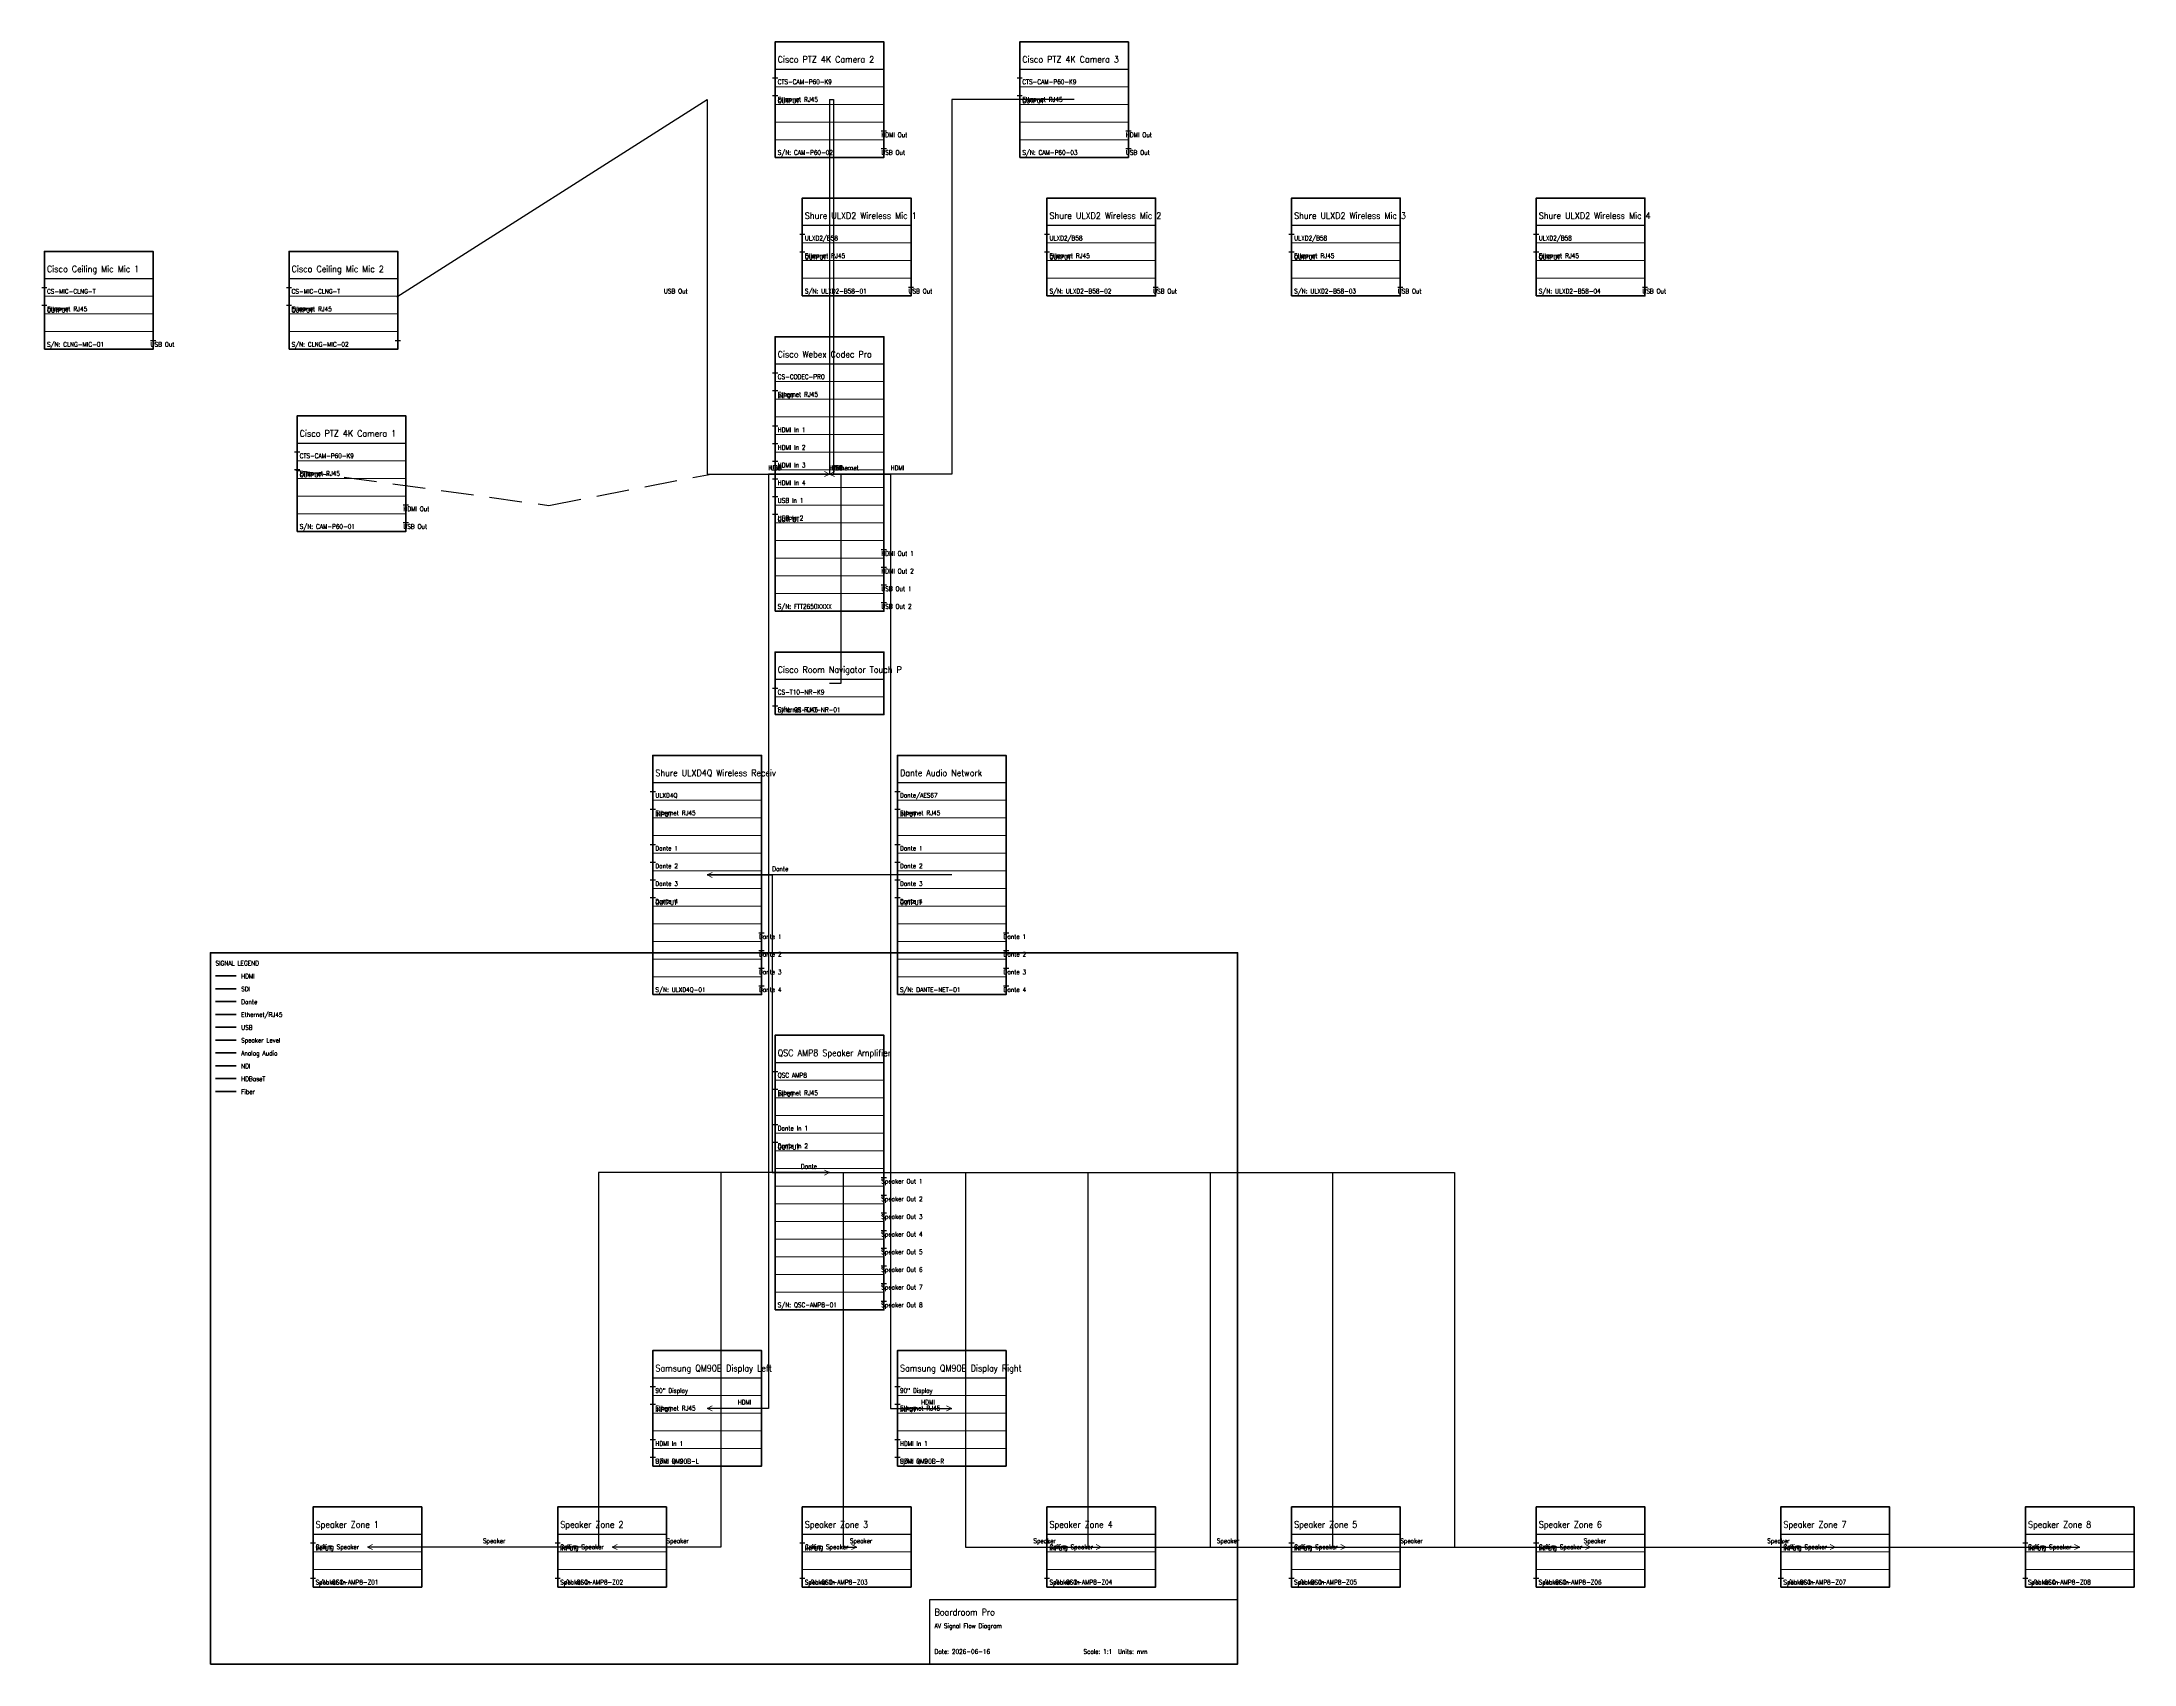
# Model space of a CAD drawing. Header units: metres. Extents: x -56 to 759, y 10 to 642.
import ezdxf

# ---------------------------------------------------------------- set-up
doc = ezdxf.new("R2010")
doc.units = ezdxf.units.M
doc.linetypes.add('DASHED', pattern=[19.05, 12.7, -6.35])
for name, color, linetype in [('ANALOG_AUDIO', 30, 'CONTINUOUS'), ('BORDER', 7, 'CONTINUOUS'), ('DANTE', 191, 'CONTINUOUS'), ('DEVICE_TEXT', 7, 'CONTINUOUS'), ('DEVICES', 7, 'CONTINUOUS'), ('ETHERNET', 84, 'CONTINUOUS'), ('FIBER', 4, 'CONTINUOUS'), ('HDBASET', 92, 'CONTINUOUS'), ('HDMI', 40, 'CONTINUOUS'), ('NDI', 30, 'CONTINUOUS'), ('NOTES', 8, 'CONTINUOUS'), ('SDI', 94, 'CONTINUOUS'), ('SPEAKER_LEVEL', 1, 'CONTINUOUS'), ('TITLE', 7, 'CONTINUOUS'), ('USB', 84, 'CONTINUOUS')]:
    doc.layers.add(name, color=color, linetype=linetype)
doc.styles.get("Standard").update_dxf_attribs({"font": 'STANDARD'})

msp = doc.modelspace()

# ---------------------------------------------------------------- linework, layer by layer
at = {"layer": 'ANALOG_AUDIO', "lineweight": 35}
msp.add_line((12, 248), (20, 248), dxfattribs=at)
at = {"layer": 'BORDER', "lineweight": 50}
msp.add_lwpolyline([(10, 10), (410, 10), (410, 287), (10, 287), (10, 10)], dxfattribs=at)
at = {"layer": 'DANTE'}
for p, q in [((277.56, 348.85), (277.56, 350.85)), ((276.56, 349.85), (278.56, 349.85)), ((181.3, 329.21), (183.3, 329.21)), ((182.3, 328.21), (182.3, 330.21)), ((276.56, 329.21), (278.56, 329.21)), ((277.56, 328.21), (277.56, 330.21)), ((181.3, 322.33), (183.3, 322.33)), ((182.3, 321.33), (182.3, 323.33)), ((276.56, 322.33), (278.56, 322.33)), ((277.56, 321.33), (277.56, 323.33)), ((181.3, 315.45), (183.3, 315.45)), ((182.3, 314.45), (182.3, 316.45)), ((276.56, 315.45), (278.56, 315.45)), ((277.56, 314.45), (277.56, 316.45)), ((181.3, 308.57), (183.3, 308.57)), ((182.3, 307.57), (182.3, 309.57)), ((276.56, 308.57), (278.56, 308.57)), ((277.56, 307.57), (277.56, 309.57)), ((223.64, 294.81), (225.64, 294.81)), ((224.64, 293.81), (224.64, 295.81)), ((318.89, 294.81), (320.89, 294.81)), ((319.89, 293.81), (319.89, 295.81)), ((223.64, 287.93), (225.64, 287.93)), ((224.64, 286.93), (224.64, 288.93)), ((318.89, 287.93), (320.89, 287.93)), ((319.89, 286.93), (319.89, 288.93)), ((223.64, 281.05), (225.64, 281.05)), ((224.64, 280.05), (224.64, 282.05)), ((318.89, 281.05), (320.89, 281.05)), ((319.89, 280.05), (319.89, 282.05)), ((223.64, 274.17), (225.64, 274.17)), ((224.64, 273.17), (224.64, 275.17)), ((318.89, 274.17), (320.89, 274.17)), ((319.89, 273.17), (319.89, 275.17)), ((228.93, 220.19), (230.93, 220.19)), ((229.93, 219.19), (229.93, 221.19)), ((228.93, 213.31), (230.93, 213.31)), ((229.93, 212.31), (229.93, 214.31))]:
    msp.add_line(p, q, dxfattribs=at)
at = {"layer": 'DANTE', "lineweight": 35}
msp.add_line((12, 268), (20, 268), dxfattribs=at)
at = {"layer": 'DANTE', "lineweight": 18}
for points in [[(205.47, 318.3), (203.47, 317.3), (205.47, 316.3)], [(249.1, 202.41), (251.1, 201.41), (249.1, 200.41)]]:
    msp.add_lwpolyline(points, dxfattribs=at)
at = {"layer": 'DANTE', "lineweight": 25}
for points in [[(298.72, 317.3), (203.47, 317.3)], [(203.47, 317.3), (228.78, 317.3), (228.78, 201.41), (251.1, 201.41)]]:
    msp.add_lwpolyline(points, dxfattribs=at)
at = {"layer": 'DEVICES', "lineweight": 5}
for p, q in [((229.93, 631.12), (272.26, 631.12)), ((325.18, 631.12), (367.52, 631.12)), ((229.93, 624.24), (272.26, 624.24)), ((325.18, 624.24), (367.52, 624.24)), ((229.93, 610.48), (272.26, 610.48)), ((229.93, 603.6), (272.26, 603.6)), ((325.18, 610.48), (367.52, 610.48)), ((325.18, 603.6), (367.52, 603.6)), ((240.51, 570.26), (282.85, 570.26)), ((240.51, 563.38), (282.85, 563.38)), ((335.77, 570.26), (378.1, 570.26)), ((335.77, 563.38), (378.1, 563.38)), ((431.02, 570.26), (473.36, 570.26)), ((431.02, 563.38), (473.36, 563.38)), ((526.28, 570.26), (568.62, 570.26)), ((526.28, 563.38), (568.62, 563.38)), ((-54.62, 549.53), (-12.28, 549.53)), ((40.64, 549.53), (82.98, 549.53)), ((240.51, 549.62), (282.85, 549.62)), ((335.77, 549.62), (378.1, 549.62)), ((431.02, 549.62), (473.36, 549.62)), ((526.28, 549.62), (568.62, 549.62)), ((-54.62, 542.65), (-12.28, 542.65)), ((40.64, 542.65), (82.98, 542.65)), ((-54.62, 528.89), (-12.28, 528.89)), ((40.64, 528.89), (82.98, 528.89)), ((229.93, 516.28), (272.26, 516.28)), ((229.93, 509.4), (272.26, 509.4)), ((229.93, 495.64), (272.26, 495.64)), ((43.8, 485.47), (86.14, 485.47)), ((229.93, 488.76), (272.26, 488.76)), ((229.93, 481.88), (272.26, 481.88)), ((43.8, 478.59), (86.14, 478.59)), ((229.93, 475), (272.26, 475)), ((43.8, 464.84), (86.14, 464.84)), ((229.93, 468.12), (272.26, 468.12)), ((43.8, 457.96), (86.14, 457.96)), ((229.93, 461.24), (272.26, 461.24)), ((229.93, 447.48), (272.26, 447.48)), ((229.93, 440.6), (272.26, 440.6)), ((229.93, 433.72), (272.26, 433.72)), ((229.93, 426.85), (272.26, 426.85)), ((229.93, 393.51), (272.26, 393.51)), ((229.93, 386.63), (272.26, 386.63)), ((182.3, 353.29), (224.64, 353.29)), ((277.56, 353.29), (319.89, 353.29)), ((182.3, 346.41), (224.64, 346.41)), ((277.56, 346.41), (319.89, 346.41)), ((182.3, 332.65), (224.64, 332.65)), ((277.56, 332.65), (319.89, 332.65)), ((182.3, 325.77), (224.64, 325.77)), ((182.3, 318.89), (224.64, 318.89)), ((277.56, 325.77), (319.89, 325.77)), ((277.56, 318.89), (319.89, 318.89)), ((182.3, 312.01), (224.64, 312.01)), ((277.56, 312.01), (319.89, 312.01)), ((182.3, 298.25), (224.64, 298.25)), ((277.56, 298.25), (319.89, 298.25)), ((182.3, 291.37), (224.64, 291.37)), ((277.56, 291.37), (319.89, 291.37)), ((182.3, 284.49), (224.64, 284.49)), ((182.3, 277.61), (224.64, 277.61)), ((277.56, 284.49), (319.89, 284.49)), ((277.56, 277.61), (319.89, 277.61)), ((229.93, 244.27), (272.26, 244.27)), ((229.93, 237.39), (272.26, 237.39)), ((229.93, 223.63), (272.26, 223.63)), ((229.93, 216.75), (272.26, 216.75)), ((229.93, 202.99), (272.26, 202.99)), ((229.93, 196.11), (272.26, 196.11)), ((229.93, 189.23), (272.26, 189.23)), ((229.93, 182.35), (272.26, 182.35)), ((229.93, 175.48), (272.26, 175.48)), ((229.93, 168.6), (272.26, 168.6)), ((229.93, 161.72), (272.26, 161.72)), ((229.93, 154.84), (272.26, 154.84)), ((182.3, 121.5), (224.64, 121.5)), ((182.3, 114.62), (224.64, 114.62)), ((277.56, 121.5), (319.89, 121.5)), ((277.56, 114.62), (319.89, 114.62)), ((182.3, 100.86), (224.64, 100.86)), ((277.56, 100.86), (319.89, 100.86)), ((182.3, 93.98), (224.64, 93.98)), ((277.56, 93.98), (319.89, 93.98)), ((50, 60.64), (92.34, 60.64)), ((145.26, 60.64), (187.59, 60.64)), ((240.51, 60.64), (282.85, 60.64)), ((335.77, 60.64), (378.1, 60.64)), ((431.02, 60.64), (473.36, 60.64)), ((526.28, 60.64), (568.62, 60.64)), ((621.54, 60.64), (663.87, 60.64)), ((716.79, 60.64), (759.13, 60.64)), ((50, 46.88), (92.34, 46.88)), ((145.26, 46.88), (187.59, 46.88)), ((240.51, 46.88), (282.85, 46.88)), ((335.77, 46.88), (378.1, 46.88)), ((431.02, 46.88), (473.36, 46.88)), ((526.28, 46.88), (568.62, 46.88)), ((621.54, 46.88), (663.87, 46.88)), ((716.79, 46.88), (759.13, 46.88))]:
    msp.add_line(p, q, dxfattribs=at)
at = {"layer": 'DEVICES', "lineweight": 13}
for p, q in [((229.93, 617.36), (272.26, 617.36)), ((325.18, 617.36), (367.52, 617.36)), ((240.51, 556.5), (282.85, 556.5)), ((335.77, 556.5), (378.1, 556.5)), ((431.02, 556.5), (473.36, 556.5)), ((526.28, 556.5), (568.62, 556.5)), ((-54.62, 535.77), (-12.28, 535.77)), ((40.64, 535.77), (82.98, 535.77)), ((229.93, 502.52), (272.26, 502.52)), ((43.8, 471.71), (86.14, 471.71)), ((229.93, 454.36), (272.26, 454.36)), ((182.3, 339.53), (224.64, 339.53)), ((277.56, 339.53), (319.89, 339.53)), ((182.3, 305.13), (224.64, 305.13)), ((277.56, 305.13), (319.89, 305.13)), ((229.93, 230.51), (272.26, 230.51)), ((229.93, 209.87), (272.26, 209.87)), ((182.3, 107.74), (224.64, 107.74)), ((277.56, 107.74), (319.89, 107.74)), ((50, 53.76), (92.34, 53.76)), ((145.26, 53.76), (187.59, 53.76)), ((240.51, 53.76), (282.85, 53.76)), ((335.77, 53.76), (378.1, 53.76)), ((431.02, 53.76), (473.36, 53.76)), ((526.28, 53.76), (568.62, 53.76)), ((621.54, 53.76), (663.87, 53.76)), ((716.79, 53.76), (759.13, 53.76))]:
    msp.add_line(p, q, dxfattribs=at)
at = {"layer": 'DEVICES', "lineweight": 35}
for points in [[(229.93, 596.72), (272.26, 596.72), (272.26, 641.7), (229.93, 641.7), (229.93, 596.72)], [(325.18, 596.72), (367.52, 596.72), (367.52, 641.7), (325.18, 641.7), (325.18, 596.72)], [(240.51, 542.74), (282.85, 542.74), (282.85, 580.84), (240.51, 580.84), (240.51, 542.74)], [(335.77, 542.74), (378.1, 542.74), (378.1, 580.84), (335.77, 580.84), (335.77, 542.74)], [(431.02, 542.74), (473.36, 542.74), (473.36, 580.84), (431.02, 580.84), (431.02, 542.74)], [(526.28, 542.74), (568.62, 542.74), (568.62, 580.84), (526.28, 580.84), (526.28, 542.74)], [(-54.62, 522.01), (-12.28, 522.01), (-12.28, 560.11), (-54.62, 560.11), (-54.62, 522.01)], [(40.64, 522.01), (82.98, 522.01), (82.98, 560.11), (40.64, 560.11), (40.64, 522.01)], [(229.93, 419.97), (272.26, 419.97), (272.26, 526.86), (229.93, 526.86), (229.93, 419.97)], [(43.8, 451.08), (86.14, 451.08), (86.14, 496.06), (43.8, 496.06), (43.8, 451.08)], [(229.93, 379.75), (272.26, 379.75), (272.26, 404.09), (229.93, 404.09), (229.93, 379.75)], [(182.3, 270.73), (224.64, 270.73), (224.64, 363.87), (182.3, 363.87), (182.3, 270.73)], [(277.56, 270.73), (319.89, 270.73), (319.89, 363.87), (277.56, 363.87), (277.56, 270.73)], [(229.93, 147.96), (272.26, 147.96), (272.26, 254.86), (229.93, 254.86), (229.93, 147.96)], [(182.3, 87.1), (224.64, 87.1), (224.64, 132.08), (182.3, 132.08), (182.3, 87.1)], [(277.56, 87.1), (319.89, 87.1), (319.89, 132.08), (277.56, 132.08), (277.56, 87.1)], [(50, 40), (92.34, 40), (92.34, 71.22), (50, 71.22), (50, 40)], [(145.26, 40), (187.59, 40), (187.59, 71.22), (145.26, 71.22), (145.26, 40)], [(240.51, 40), (282.85, 40), (282.85, 71.22), (240.51, 71.22), (240.51, 40)], [(335.77, 40), (378.1, 40), (378.1, 71.22), (335.77, 71.22), (335.77, 40)], [(431.02, 40), (473.36, 40), (473.36, 71.22), (431.02, 71.22), (431.02, 40)], [(526.28, 40), (568.62, 40), (568.62, 71.22), (526.28, 71.22), (526.28, 40)], [(621.54, 40), (663.87, 40), (663.87, 71.22), (621.54, 71.22), (621.54, 40)], [(716.79, 40), (759.13, 40), (759.13, 71.22), (716.79, 71.22), (716.79, 40)]]:
    msp.add_lwpolyline(points, dxfattribs=at)
at = {"layer": 'DEVICES'}
for points in [[(229.93, 631.12), (272.26, 631.12)], [(325.18, 631.12), (367.52, 631.12)], [(240.51, 570.26), (282.85, 570.26)], [(335.77, 570.26), (378.1, 570.26)], [(431.02, 570.26), (473.36, 570.26)], [(526.28, 570.26), (568.62, 570.26)], [(-54.62, 549.53), (-12.28, 549.53)], [(40.64, 549.53), (82.98, 549.53)], [(229.93, 516.28), (272.26, 516.28)], [(43.8, 485.47), (86.14, 485.47)], [(229.93, 393.51), (272.26, 393.51)], [(182.3, 353.29), (224.64, 353.29)], [(277.56, 353.29), (319.89, 353.29)], [(229.93, 244.27), (272.26, 244.27)], [(182.3, 121.5), (224.64, 121.5)], [(277.56, 121.5), (319.89, 121.5)], [(50, 60.64), (92.34, 60.64)], [(145.26, 60.64), (187.59, 60.64)], [(240.51, 60.64), (282.85, 60.64)], [(335.77, 60.64), (378.1, 60.64)], [(431.02, 60.64), (473.36, 60.64)], [(526.28, 60.64), (568.62, 60.64)], [(621.54, 60.64), (663.87, 60.64)], [(716.79, 60.64), (759.13, 60.64)]]:
    msp.add_lwpolyline(points, dxfattribs=at)
at = {"layer": 'ETHERNET'}
for p, q in [((228.93, 627.68), (230.93, 627.68)), ((229.93, 626.68), (229.93, 628.68)), ((324.18, 627.68), (326.18, 627.68)), ((325.18, 626.68), (325.18, 628.68)), ((228.93, 620.8), (230.93, 620.8)), ((229.93, 619.8), (229.93, 621.8)), ((324.18, 620.8), (326.18, 620.8)), ((325.18, 619.8), (325.18, 621.8)), ((239.51, 566.82), (241.51, 566.82)), ((240.51, 565.82), (240.51, 567.82)), ((334.77, 566.82), (336.77, 566.82)), ((335.77, 565.82), (335.77, 567.82)), ((430.02, 566.82), (432.02, 566.82)), ((431.02, 565.82), (431.02, 567.82)), ((525.28, 566.82), (527.28, 566.82)), ((526.28, 565.82), (526.28, 567.82)), ((239.51, 559.94), (241.51, 559.94)), ((240.51, 558.94), (240.51, 560.94)), ((334.77, 559.94), (336.77, 559.94)), ((335.77, 558.94), (335.77, 560.94)), ((430.02, 559.94), (432.02, 559.94)), ((431.02, 558.94), (431.02, 560.94)), ((525.28, 559.94), (527.28, 559.94)), ((526.28, 558.94), (526.28, 560.94)), ((-55.62, 546.09), (-53.62, 546.09)), ((-54.62, 545.09), (-54.62, 547.09)), ((39.64, 546.09), (41.64, 546.09)), ((40.64, 545.09), (40.64, 547.09)), ((-55.62, 539.21), (-53.62, 539.21)), ((-54.62, 538.21), (-54.62, 540.21)), ((39.64, 539.21), (41.64, 539.21)), ((40.64, 538.21), (40.64, 540.21)), ((229.93, 511.84), (229.93, 513.84)), ((228.93, 512.84), (230.93, 512.84)), ((228.93, 505.96), (230.93, 505.96)), ((229.93, 504.96), (229.93, 506.96)), ((42.8, 482.03), (44.8, 482.03)), ((43.8, 481.03), (43.8, 483.03)), ((42.8, 475.15), (44.8, 475.15)), ((43.8, 474.15), (43.8, 476.15)), ((228.93, 390.07), (230.93, 390.07)), ((228.93, 383.19), (230.93, 383.19)), ((229.93, 389.07), (229.93, 391.07)), ((229.93, 382.19), (229.93, 384.19)), ((182.3, 348.85), (182.3, 350.85)), ((181.3, 349.85), (183.3, 349.85)), ((181.3, 342.97), (183.3, 342.97)), ((182.3, 341.97), (182.3, 343.97)), ((276.56, 342.97), (278.56, 342.97)), ((277.56, 341.97), (277.56, 343.97)), ((228.93, 240.83), (230.93, 240.83)), ((229.93, 239.83), (229.93, 241.83)), ((228.93, 233.95), (230.93, 233.95)), ((229.93, 232.95), (229.93, 234.95)), ((181.3, 118.06), (183.3, 118.06)), ((182.3, 117.06), (182.3, 119.06)), ((276.56, 118.06), (278.56, 118.06)), ((277.56, 117.06), (277.56, 119.06)), ((181.3, 111.18), (183.3, 111.18)), ((182.3, 110.18), (182.3, 112.18)), ((276.56, 111.18), (278.56, 111.18)), ((277.56, 110.18), (277.56, 112.18))]:
    msp.add_line(p, q, dxfattribs=at)
at = {"layer": 'ETHERNET', "lineweight": 35}
msp.add_line((12, 263), (20, 263), dxfattribs=at)
at = {"layer": 'ETHERNET', "lineweight": 18}
msp.add_lwpolyline([(253.1, 474.41), (251.1, 473.41), (253.1, 472.41)], dxfattribs=at)
at = {"layer": 'ETHERNET', "lineweight": 25}
msp.add_lwpolyline([(251.1, 391.92), (255.6, 391.92), (255.6, 473.41), (251.1, 473.41)], dxfattribs=at)
at = {"layer": 'FIBER', "lineweight": 35}
msp.add_line((12, 233), (20, 233), dxfattribs=at)
at = {"layer": 'HDBASET', "lineweight": 35}
msp.add_line((12, 238), (20, 238), dxfattribs=at)
at = {"layer": 'HDMI'}
for p, q in [((271.26, 607.04), (273.26, 607.04)), ((272.26, 606.04), (272.26, 608.04)), ((366.52, 607.04), (368.52, 607.04)), ((367.52, 606.04), (367.52, 608.04)), ((228.93, 492.2), (230.93, 492.2)), ((229.93, 491.2), (229.93, 493.2)), ((228.93, 485.32), (230.93, 485.32)), ((229.93, 484.32), (229.93, 486.32)), ((228.93, 478.44), (230.93, 478.44)), ((229.93, 477.44), (229.93, 479.44)), ((229.93, 470.56), (229.93, 472.56)), ((228.93, 471.56), (230.93, 471.56)), ((85.14, 461.4), (87.14, 461.4)), ((86.14, 460.4), (86.14, 462.4)), ((271.26, 444.04), (273.26, 444.04)), ((272.26, 443.04), (272.26, 445.04)), ((271.26, 437.16), (273.26, 437.16)), ((272.26, 436.16), (272.26, 438.16)), ((182.3, 96.42), (182.3, 98.42)), ((277.56, 96.42), (277.56, 98.42)), ((181.3, 97.42), (183.3, 97.42)), ((181.3, 90.54), (183.3, 90.54)), ((182.3, 89.54), (182.3, 91.54)), ((276.56, 97.42), (278.56, 97.42)), ((276.56, 90.54), (278.56, 90.54)), ((277.56, 89.54), (277.56, 91.54))]:
    msp.add_line(p, q, dxfattribs=at)
at = {"layer": 'HDMI', "lineweight": 35}
msp.add_line((12, 278), (20, 278), dxfattribs=at)
at = {"layer": 'HDMI', "lineweight": 25}
for points in [[(82.61, 542.46), (203.47, 619.21), (203.47, 473.41), (251.1, 473.41)], [(251.1, 619.21), (251.1, 619.21), (251.1, 473.41), (251.1, 473.41)], [(346.35, 619.21), (298.72, 619.21), (298.72, 473.41), (251.1, 473.41)], [(251.1, 473.41), (227.28, 473.41), (227.28, 109.59), (203.47, 109.59)]]:
    msp.add_lwpolyline(points, dxfattribs=at)
at = {"layer": 'HDMI', "lineweight": 18}
for points in [[(249.1, 474.41), (251.1, 473.41), (249.1, 472.41)], [(253.1, 474.41), (251.1, 473.41), (253.1, 472.41)], [(205.47, 110.59), (203.47, 109.59), (205.47, 108.59)], [(296.72, 110.59), (298.72, 109.59), (296.72, 108.59)]]:
    msp.add_lwpolyline(points, dxfattribs=at)
at = {"layer": 'HDMI'}
msp.add_lwpolyline([(251.1, 473.41), (274.91, 473.41), (274.91, 109.59), (298.72, 109.59)], dxfattribs=at)
at = {"layer": 'NDI', "lineweight": 35}
msp.add_line((12, 243), (20, 243), dxfattribs=at)
at = {"layer": 'SDI', "lineweight": 35}
msp.add_line((12, 273), (20, 273), dxfattribs=at)
at = {"layer": 'SPEAKER_LEVEL', "lineweight": 35}
msp.add_line((12, 253), (20, 253), dxfattribs=at)
at = {"layer": 'SPEAKER_LEVEL'}
for p, q in [((271.26, 199.55), (273.26, 199.55)), ((272.26, 198.55), (272.26, 200.55)), ((271.26, 192.67), (273.26, 192.67)), ((272.26, 191.67), (272.26, 193.67)), ((271.26, 185.79), (273.26, 185.79)), ((272.26, 184.79), (272.26, 186.79)), ((272.26, 177.91), (272.26, 179.91)), ((271.26, 178.91), (273.26, 178.91)), ((271.26, 172.04), (273.26, 172.04)), ((272.26, 171.04), (272.26, 173.04)), ((271.26, 165.16), (273.26, 165.16)), ((272.26, 164.16), (272.26, 166.16)), ((271.26, 158.28), (273.26, 158.28)), ((272.26, 157.28), (272.26, 159.28)), ((271.26, 151.4), (273.26, 151.4)), ((272.26, 150.4), (272.26, 152.4)), ((49, 57.2), (51, 57.2)), ((50, 56.2), (50, 58.2)), ((144.26, 57.2), (146.26, 57.2)), ((145.26, 56.2), (145.26, 58.2)), ((239.51, 57.2), (241.51, 57.2)), ((240.51, 56.2), (240.51, 58.2)), ((334.77, 57.2), (336.77, 57.2)), ((335.77, 56.2), (335.77, 58.2)), ((430.02, 57.2), (432.02, 57.2)), ((431.02, 56.2), (431.02, 58.2)), ((525.28, 57.2), (527.28, 57.2)), ((526.28, 56.2), (526.28, 58.2)), ((620.54, 57.2), (622.54, 57.2)), ((621.54, 56.2), (621.54, 58.2)), ((715.79, 57.2), (717.79, 57.2)), ((716.79, 56.2), (716.79, 58.2)), ((49, 43.44), (51, 43.44)), ((50, 42.44), (50, 44.44)), ((144.26, 43.44), (146.26, 43.44)), ((145.26, 42.44), (145.26, 44.44)), ((239.51, 43.44), (241.51, 43.44)), ((240.51, 42.44), (240.51, 44.44)), ((334.77, 43.44), (336.77, 43.44)), ((335.77, 42.44), (335.77, 44.44)), ((430.02, 43.44), (432.02, 43.44)), ((431.02, 42.44), (431.02, 44.44)), ((525.28, 43.44), (527.28, 43.44)), ((526.28, 42.44), (526.28, 44.44)), ((620.54, 43.44), (622.54, 43.44)), ((621.54, 42.44), (621.54, 44.44)), ((715.79, 43.44), (717.79, 43.44)), ((716.79, 42.44), (716.79, 44.44))]:
    msp.add_line(p, q, dxfattribs=at)
at = {"layer": 'SPEAKER_LEVEL', "lineweight": 25}
for points in [[(251.1, 201.41), (161.13, 201.41), (161.13, 55.61), (71.17, 55.61)], [(251.1, 201.41), (208.76, 201.41), (208.76, 55.61), (166.42, 55.61)], [(251.1, 201.41), (256.39, 201.41), (256.39, 55.61), (261.68, 55.61)], [(251.1, 201.41), (304.02, 201.41), (304.02, 55.61), (356.94, 55.61)], [(251.1, 201.41), (351.64, 201.41), (351.64, 55.61), (452.19, 55.61)], [(251.1, 201.41), (399.27, 201.41), (399.27, 55.61), (547.45, 55.61)], [(251.1, 201.41), (446.9, 201.41), (446.9, 55.61), (642.7, 55.61)], [(251.1, 201.41), (494.53, 201.41), (494.53, 55.61), (737.96, 55.61)]]:
    msp.add_lwpolyline(points, dxfattribs=at)
at = {"layer": 'SPEAKER_LEVEL', "lineweight": 18}
for points in [[(73.17, 56.61), (71.17, 55.61), (73.17, 54.61)], [(168.42, 56.61), (166.42, 55.61), (168.42, 54.61)], [(259.68, 56.61), (261.68, 55.61), (259.68, 54.61)], [(354.94, 56.61), (356.94, 55.61), (354.94, 54.61)], [(450.19, 56.61), (452.19, 55.61), (450.19, 54.61)], [(545.45, 56.61), (547.45, 55.61), (545.45, 54.61)], [(640.7, 56.61), (642.7, 55.61), (640.7, 54.61)], [(735.96, 56.61), (737.96, 55.61), (735.96, 54.61)]]:
    msp.add_lwpolyline(points, dxfattribs=at)
at = {"layer": 'TITLE'}
msp.add_lwpolyline([(290, 10), (410, 10), (410, 35), (290, 35), (290, 10)], dxfattribs=at)
at = {"layer": 'USB'}
for p, q in [((271.26, 600.16), (273.26, 600.16)), ((272.26, 599.16), (272.26, 601.16)), ((366.52, 600.16), (368.52, 600.16)), ((367.52, 599.16), (367.52, 601.16)), ((281.85, 546.18), (283.85, 546.18)), ((282.85, 545.18), (282.85, 547.18)), ((377.1, 546.18), (379.1, 546.18)), ((378.1, 545.18), (378.1, 547.18)), ((472.36, 546.18), (474.36, 546.18)), ((473.36, 545.18), (473.36, 547.18)), ((567.62, 546.18), (569.62, 546.18)), ((568.62, 545.18), (568.62, 547.18)), ((-13.28, 525.45), (-11.28, 525.45)), ((-12.28, 524.45), (-12.28, 526.45)), ((81.98, 525.45), (83.98, 525.45)), ((82.98, 524.45), (82.98, 526.45)), ((228.93, 464.68), (230.93, 464.68)), ((229.93, 463.68), (229.93, 465.68)), ((228.93, 457.8), (230.93, 457.8)), ((229.93, 456.8), (229.93, 458.8)), ((85.14, 454.52), (87.14, 454.52)), ((86.14, 453.52), (86.14, 455.52)), ((271.26, 430.29), (273.26, 430.29)), ((272.26, 429.29), (272.26, 431.29)), ((272.26, 422.41), (272.26, 424.41)), ((271.26, 423.41), (273.26, 423.41))]:
    msp.add_line(p, q, dxfattribs=at)
at = {"layer": 'USB', "lineweight": 35}
msp.add_line((12, 258), (20, 258), dxfattribs=at)
at = {"layer": 'USB', "lineweight": 25}
msp.add_lwpolyline([(251.1, 619.21), (252.6, 619.21), (252.6, 473.41), (251.1, 473.41)], dxfattribs=at)
at = {"layer": 'USB', "linetype": 'DASHED', "lineweight": 25}
msp.add_lwpolyline([(43.29, 474.87), (141.8, 461.18), (204.97, 473.41), (251.1, 473.41)], dxfattribs=at)
at = {"layer": 'USB', "lineweight": 18}
for points in [[(249.1, 474.41), (251.1, 473.41), (249.1, 472.41)], [(253.1, 474.41), (251.1, 473.41), (253.1, 472.41)]]:
    msp.add_lwpolyline(points, dxfattribs=at)

# ---------------------------------------------------------------- texts
at = {"layer": 'DANTE'}
for s, p in [('Dante/AES67', (278.56, 347.41)), ('Dante 1', (183.3, 326.77)), ('Dante 1', (278.56, 326.77)), ('Dante 2', (183.3, 319.89)), ('Dante', (228.78, 318.8)), ('Dante 2', (278.56, 319.89)), ('Dante 3', (183.3, 313.01)), ('Dante 3', (278.56, 313.01)), ('Dante 4', (183.3, 306.13)), ('Dante 4', (278.56, 306.13)), ('Dante 1', (223.64, 292.37)), ('Dante 1', (318.89, 292.37)), ('Dante 2', (223.64, 285.49)), ('Dante 2', (318.89, 285.49)), ('Dante 3', (223.64, 278.61)), ('Dante 3', (318.89, 278.61)), ('Dante 4', (223.64, 271.73)), ('Dante 4', (318.89, 271.73)), ('Dante In 1', (230.93, 217.75)), ('Dante In 2', (230.93, 210.87)), ('Dante', (239.94, 202.91))]:
    msp.add_text(s, height=1.8, dxfattribs=at).set_placement(p)
at = {"layer": 'DEVICE_TEXT'}
for s, height, p in [('Cisco PTZ 4K Camera 2', 2.5, (230.93, 633.62)), ('Cisco PTZ 4K Camera 3', 2.5, (326.18, 633.62)), ('OUTPUT', 1.8, (230.93, 617.86)), ('OUTPUT', 1.8, (326.18, 617.86)), ('Shure ULXD2 Wireless Mic 1', 2.5, (241.51, 572.76)), ('Shure ULXD2 Wireless Mic 2', 2.5, (336.77, 572.76)), ('Shure ULXD2 Wireless Mic 3', 2.5, (432.02, 572.76)), ('Shure ULXD2 Wireless Mic 4', 2.5, (527.28, 572.76)), ('Cisco Ceiling Mic Mic 1', 2.5, (-53.62, 552.03)), ('Cisco Ceiling Mic Mic 2', 2.5, (41.64, 552.03)), ('OUTPUT', 1.8, (241.51, 557)), ('OUTPUT', 1.8, (336.77, 557)), ('OUTPUT', 1.8, (432.02, 557)), ('OUTPUT', 1.8, (527.28, 557)), ('OUTPUT', 1.8, (-53.62, 536.27)), ('OUTPUT', 1.8, (41.64, 536.27)), ('Cisco Webex Codec Pro', 2.5, (230.93, 518.78)), ('INPUT', 1.8, (230.93, 503.02)), ('Cisco PTZ 4K Camera 1', 2.5, (44.8, 487.97)), ('OUTPUT', 1.8, (44.8, 472.21)), ('OUTPUT', 1.8, (230.93, 454.86)), ('Cisco Room Navigator Touch P', 2.5, (230.93, 396.01)), ('Shure ULXD4Q Wireless Receiv', 2.5, (183.3, 355.79)), ('Dante Audio Network', 2.5, (278.56, 355.79)), ('INPUT', 1.8, (183.3, 340.03)), ('INPUT', 1.8, (278.56, 340.03)), ('OUTPUT', 1.8, (183.3, 305.63)), ('OUTPUT', 1.8, (278.56, 305.63)), ('QSC AMP8 Speaker Amplifier', 2.5, (230.93, 246.77)), ('INPUT', 1.8, (230.93, 231.01)), ('OUTPUT', 1.8, (230.93, 210.37)), ('Samsung QM90B Display Left', 2.5, (183.3, 124)), ('Samsung QM90B Display Right', 2.5, (278.56, 124)), ('INPUT', 1.8, (183.3, 108.24)), ('INPUT', 1.8, (278.56, 108.24)), ('Speaker Zone 1', 2.5, (51, 63.14)), ('Speaker Zone 2', 2.5, (146.26, 63.14)), ('Speaker Zone 3', 2.5, (241.51, 63.14)), ('Speaker Zone 4', 2.5, (336.77, 63.14)), ('Speaker Zone 5', 2.5, (432.02, 63.14)), ('Speaker Zone 6', 2.5, (527.28, 63.14)), ('Speaker Zone 7', 2.5, (622.54, 63.14)), ('Speaker Zone 8', 2.5, (717.79, 63.14)), ('INPUT', 1.8, (51, 54.26)), ('INPUT', 1.8, (146.26, 54.26)), ('INPUT', 1.8, (241.51, 54.26)), ('INPUT', 1.8, (336.77, 54.26)), ('INPUT', 1.8, (432.02, 54.26)), ('INPUT', 1.8, (527.28, 54.26)), ('INPUT', 1.8, (622.54, 54.26)), ('INPUT', 1.8, (717.79, 54.26))]:
    msp.add_text(s, height=height, dxfattribs=at).set_placement(p)
at = {"layer": 'ETHERNET'}
for s, p in [('CTS-CAM-P60-K9', (230.93, 625.24)), ('Ethernet RJ45', (230.93, 618.36)), ('CTS-CAM-P60-K9', (326.18, 625.24)), ('Ethernet RJ45', (326.18, 618.36)), ('ULXD2/B58', (241.51, 564.38)), ('ULXD2/B58', (336.77, 564.38)), ('ULXD2/B58', (432.02, 564.38)), ('ULXD2/B58', (527.28, 564.38)), ('Ethernet RJ45', (241.51, 557.5)), ('Ethernet RJ45', (336.77, 557.5)), ('Ethernet RJ45', (432.02, 557.5)), ('Ethernet RJ45', (527.28, 557.5)), ('CS-MIC-CLNG-T', (-53.62, 543.65)), ('Ethernet RJ45', (-53.62, 536.77)), ('CS-MIC-CLNG-T', (41.64, 543.65)), ('Ethernet RJ45', (41.64, 536.77)), ('CS-CODEC-PRO', (230.93, 510.4)), ('Ethernet RJ45', (230.93, 503.52)), ('CTS-CAM-P60-K9', (44.8, 479.59)), ('Ethernet RJ45', (44.8, 472.71)), ('Ethernet', (253.35, 474.91)), ('CS-T10-NR-K9', (230.93, 387.63)), ('Ethernet RJ45', (230.93, 380.75)), ('ULXD4Q', (183.3, 347.41)), ('Ethernet RJ45', (183.3, 340.53)), ('Ethernet RJ45', (278.56, 340.53)), ('QSC AMP8', (230.93, 238.39)), ('Ethernet RJ45', (230.93, 231.51)), ('90" Display', (183.3, 115.62)), ('90" Display', (278.56, 115.62)), ('Ethernet RJ45', (183.3, 108.74)), ('Ethernet RJ45', (278.56, 108.74))]:
    msp.add_text(s, height=1.8, dxfattribs=at).set_placement(p)
at = {"layer": 'HDMI'}
for s, p in [('HDMI Out', (271.26, 604.6)), ('HDMI Out', (366.52, 604.6)), ('HDMI In 1', (230.93, 489.76)), ('HDMI In 2', (230.93, 482.88)), ('HDMI', (227.28, 474.91)), ('HDMI In 3', (230.93, 476)), ('HDMI', (251.1, 474.91)), ('HDMI', (274.91, 474.91)), ('HDMI In 4', (230.93, 469.12)), ('HDMI Out', (85.14, 458.96)), ('HDMI Out 1', (271.26, 441.6)), ('HDMI Out 2', (271.26, 434.72)), ('HDMI', (215.38, 111.09)), ('HDMI', (286.82, 111.09)), ('HDMI In 1', (183.3, 94.98)), ('HDMI In 2', (183.3, 88.1)), ('HDMI In 1', (278.56, 94.98)), ('HDMI In 2', (278.56, 88.1))]:
    msp.add_text(s, height=1.8, dxfattribs=at).set_placement(p)
at = {"layer": 'NOTES'}
for s, p in [('S/N: CAM-P60-02', (230.93, 597.72)), ('S/N: CAM-P60-03', (326.18, 597.72)), ('S/N: ULXD2-B58-01', (241.51, 543.74)), ('S/N: ULXD2-B58-02', (336.77, 543.74)), ('S/N: ULXD2-B58-03', (432.02, 543.74)), ('S/N: ULXD2-B58-04', (527.28, 543.74)), ('S/N: CLNG-MIC-01', (-53.62, 523.01)), ('S/N: CLNG-MIC-02', (41.64, 523.01)), ('S/N: CAM-P60-01', (44.8, 452.08)), ('S/N: FTT2650XXXX', (230.93, 420.97)), ('S/N: CS-T10-NR-01', (230.93, 380.75)), ('SIGNAL LEGEND', (12, 282)), ('HDMI', (22, 277)), ('SDI', (22, 272)), ('S/N: ULXD4Q-01', (183.3, 271.73)), ('S/N: DANTE-NET-01', (278.56, 271.73)), ('Dante', (22, 267)), ('Ethernet/RJ45', (22, 262)), ('Speaker Level', (22, 252)), ('USB', (22, 257)), ('Analog Audio', (22, 247)), ('NDI', (22, 242)), ('HDBaseT', (22, 237)), ('Fiber', (22, 232)), ('S/N: QSC-AMP8-01', (230.93, 148.96)), ('S/N: QM90B-L', (183.3, 88.1)), ('S/N: QM90B-R', (278.56, 88.1)), ('S/N: QSC-AMP8-Z01', (51, 41)), ('S/N: QSC-AMP8-Z02', (146.26, 41)), ('S/N: QSC-AMP8-Z03', (241.51, 41)), ('S/N: QSC-AMP8-Z04', (336.77, 41)), ('S/N: QSC-AMP8-Z05', (432.02, 41)), ('S/N: QSC-AMP8-Z06', (527.28, 41)), ('S/N: QSC-AMP8-Z07', (622.54, 41)), ('S/N: QSC-AMP8-Z08', (717.79, 41))]:
    msp.add_text(s, height=1.8, dxfattribs=at).set_placement(p)
at = {"layer": 'SPEAKER_LEVEL'}
for s, p in [('Speaker Out 1', (271.26, 197.11)), ('Speaker Out 2', (271.26, 190.23)), ('Speaker Out 3', (271.26, 183.35)), ('Speaker Out 4', (271.26, 176.48)), ('Speaker Out 5', (271.26, 169.6)), ('Speaker Out 6', (271.26, 162.72)), ('Speaker Out 7', (271.26, 155.84)), ('Speaker Out 8', (271.26, 148.96)), ('Speaker', (116.15, 57.11)), ('Speaker', (187.59, 57.11)), ('Speaker', (259.03, 57.11)), ('Speaker', (330.48, 57.11)), ('Speaker', (401.92, 57.11)), ('Speaker', (473.36, 57.11)), ('Speaker', (544.8, 57.11)), ('Speaker', (616.24, 57.11)), ('Ceiling Speaker', (51, 54.76)), ('Ceiling Speaker', (146.26, 54.76)), ('Ceiling Speaker', (241.51, 54.76)), ('Ceiling Speaker', (336.77, 54.76)), ('Ceiling Speaker', (432.02, 54.76)), ('Ceiling Speaker', (527.28, 54.76)), ('Ceiling Speaker', (622.54, 54.76)), ('Ceiling Speaker', (717.79, 54.76)), ('Speaker In', (51, 41)), ('Speaker In', (146.26, 41)), ('Speaker In', (241.51, 41)), ('Speaker In', (336.77, 41)), ('Speaker In', (432.02, 41)), ('Speaker In', (527.28, 41)), ('Speaker In', (622.54, 41)), ('Speaker In', (717.79, 41))]:
    msp.add_text(s, height=1.8, dxfattribs=at).set_placement(p)
at = {"layer": 'TITLE'}
for s, height, p in [('AV Signal Flow Diagram', 1.8, (292, 24)), ('Boardroom Pro', 2.5, (292, 29)), ('Date: 2026-06-16', 1.8, (292, 14)), ('Scale: 1:1  Units: mm', 1.8, (350, 14))]:
    msp.add_text(s, height=height, dxfattribs=at).set_placement(p)
at = {"layer": 'USB'}
for s, p in [('USB Out', (271.26, 597.72)), ('USB Out', (366.52, 597.72)), ('USB Out', (186.59, 543.74)), ('USB Out', (281.85, 543.74)), ('USB Out', (377.1, 543.74)), ('USB Out', (472.36, 543.74)), ('USB Out', (567.62, 543.74)), ('USB Out', (-13.28, 523.01)), ('USB', (228.03, 474.91)), ('USB', (251.85, 474.91)), ('USB In 1', (230.93, 462.24)), ('USB In 2', (230.93, 455.36)), ('USB Out', (85.14, 452.08)), ('USB Out 1', (271.26, 427.85)), ('USB Out 2', (271.26, 420.97))]:
    msp.add_text(s, height=1.8, dxfattribs=at).set_placement(p)

doc.saveas('drawing.dxf')
